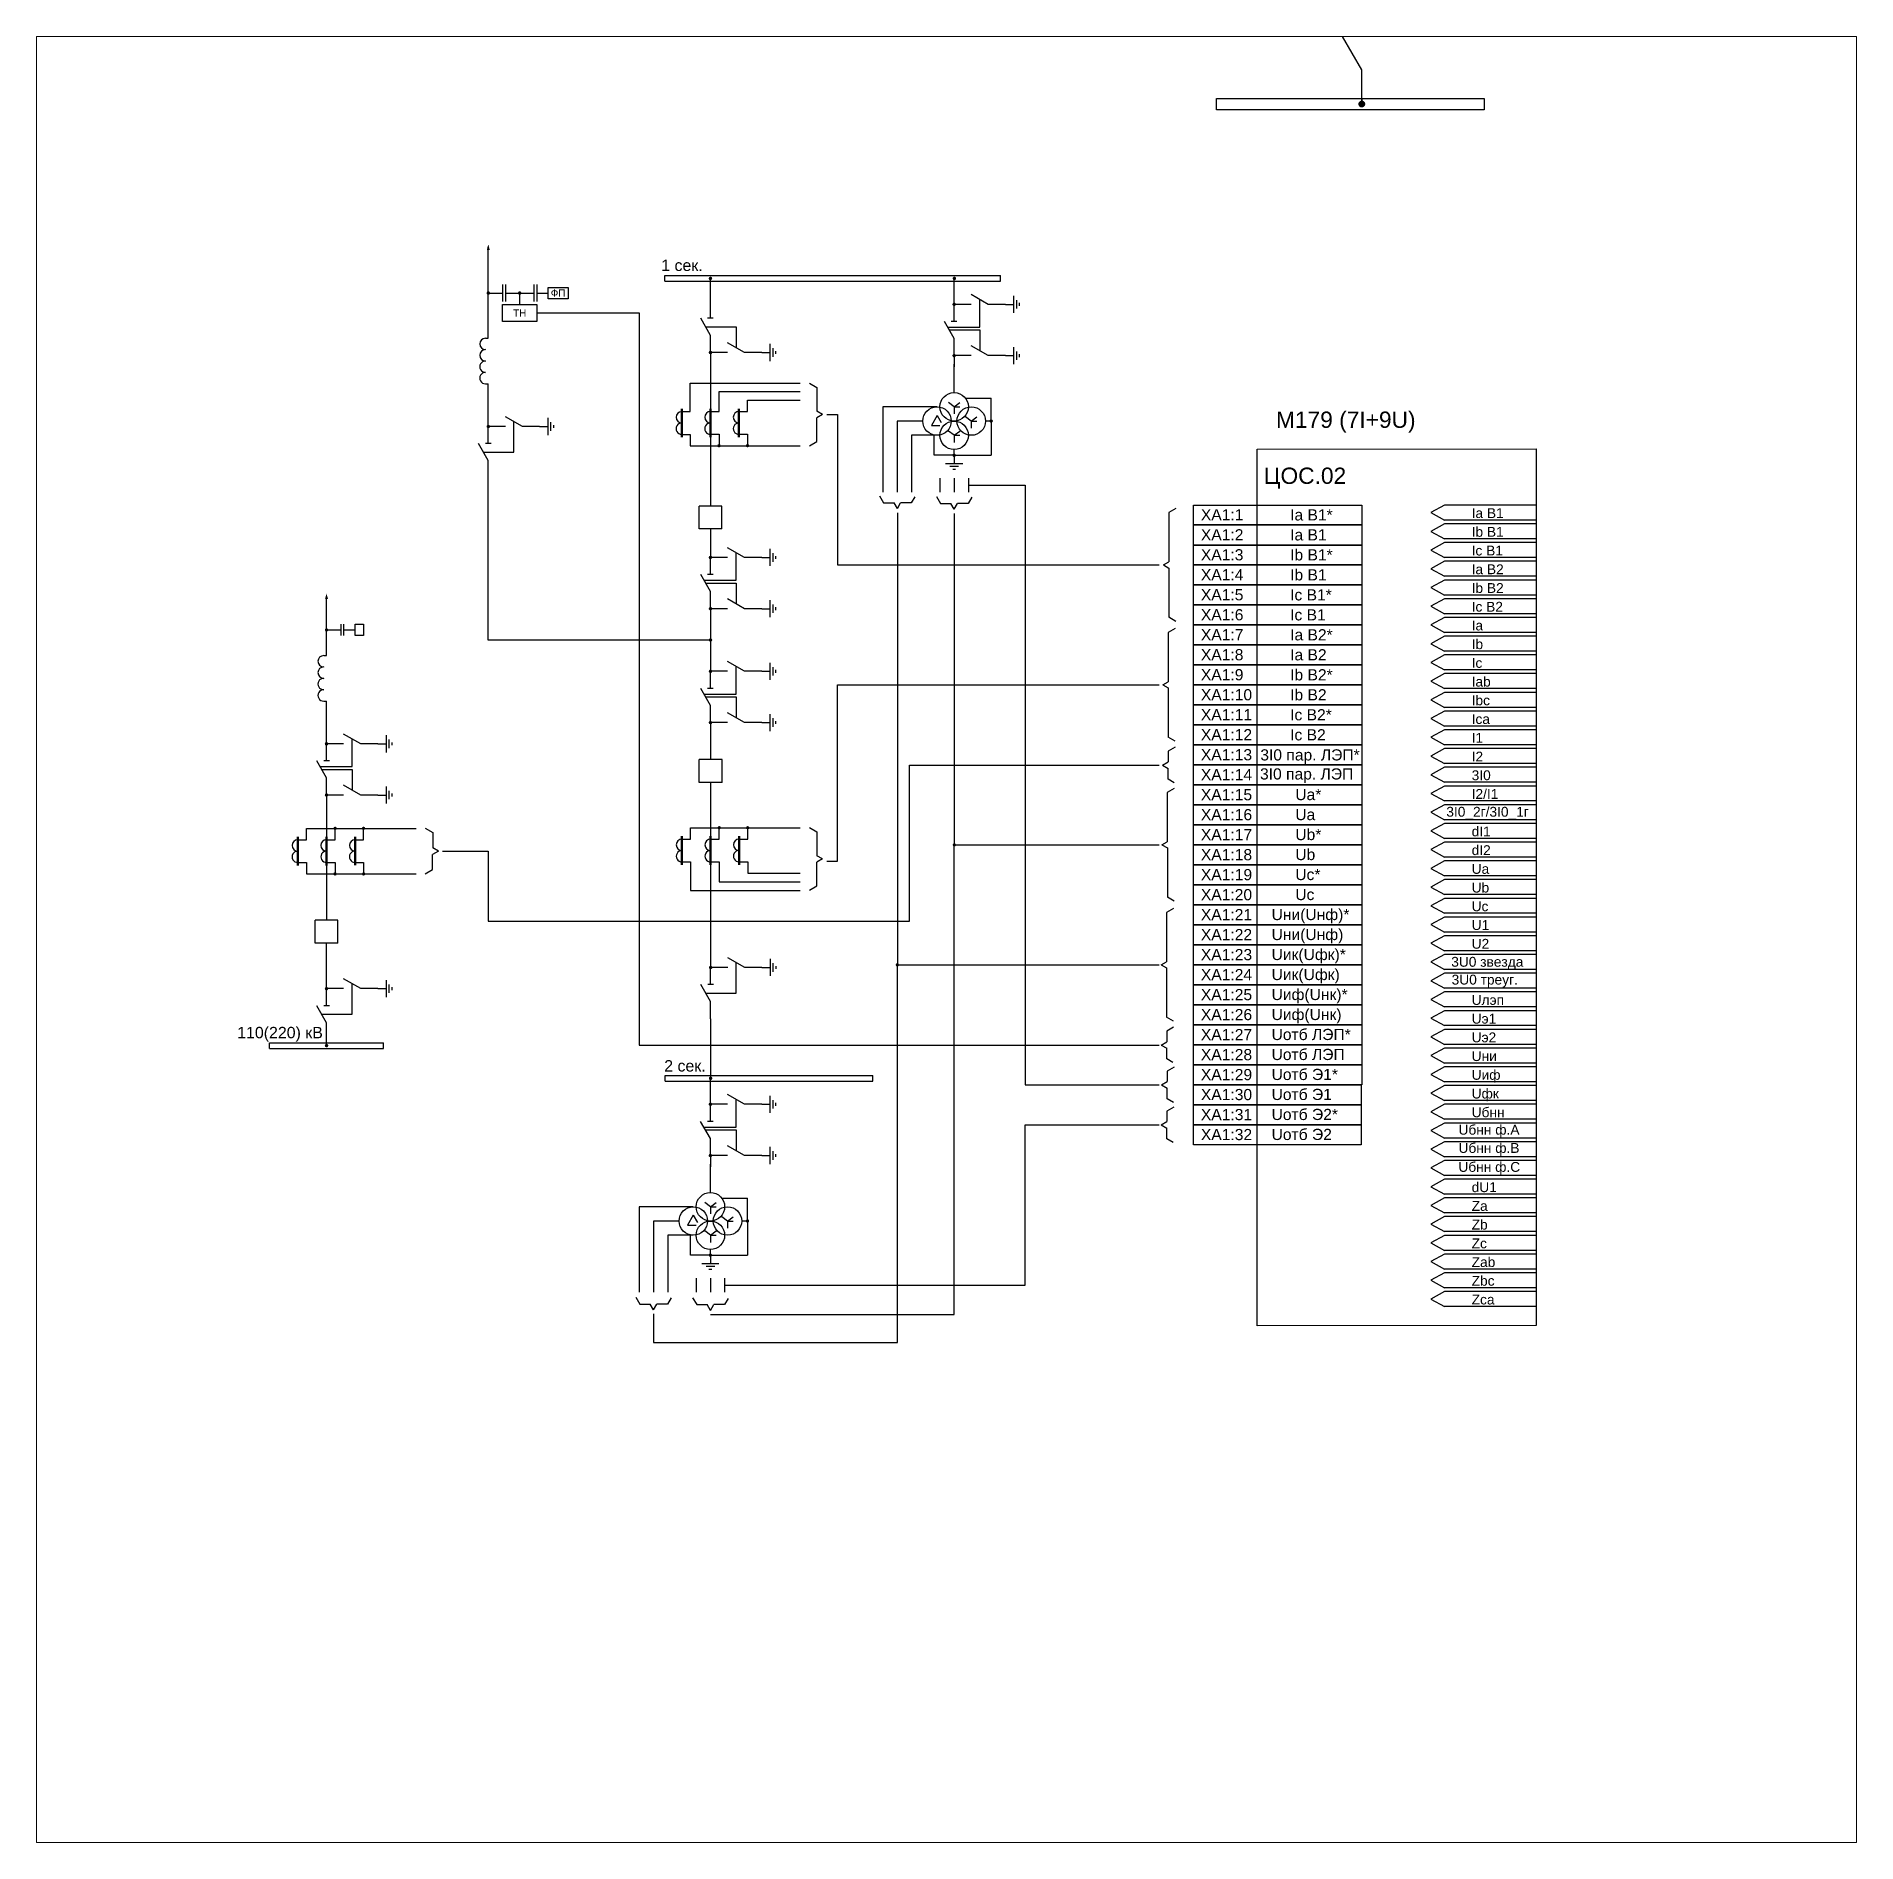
# Paper-space layout 'Лист2' of a CAD drawing. Header units: millimetres. Extents: x 33.1 to 105.1, y 64.6 to 136.1.
# The model-space entities are those that its viewports show. They can reach past a viewport. Long polylines and large blocks are cut down to what shows.
import ezdxf
from ezdxf.enums import TextEntityAlignment as Align

# ---------------------------------------------------------------- set-up
doc = ezdxf.new("R2010")
doc.units = ezdxf.units.MM
doc.linetypes.add('штриховая2', pattern=[9.525, 6.35, -3.175])
doc.layers.add('Основная', color=7, linetype='Continuous', lineweight=30)
doc.styles.get("Standard").update_dxf_attribs({"font": 'arial.ttf'})
doc.styles.add('Аннотативный', font='arial.ttf')
doc.styles.add('Вывод', font='tahoma.ttf', dxfattribs={"height": 2.5})
doc.styles.add('Компонент', font='ARIALN.TTF', dxfattribs={"height": 3.5})

psp = doc.layouts.new('Лист2')

msp = doc.modelspace()

# ---------------------------------------------------------------- texts
for s, height, p in [('M179 (7I+9U)', 5.7136, (2773.87, 2573.26)), ('ЦОС.02', 5.714, (2769.55, 2553.58)), ('XA1:1', 3.926, (2747.5, 2540.76)), ('Ia В1*', 3.926, (2778.84, 2540.73)), ('Ia В1', 3.45, (2842.57, 2541.58)), ('XA1:2', 3.926, (2747.5, 2533.73)), ('Ia В1', 3.926, (2778.84, 2533.71)), ('Ib В1', 3.45, (2842.57, 2535)), ('XA1:3', 3.926, (2747.5, 2526.71)), ('Ib В1*', 3.926, (2778.84, 2526.69)), ('Ic В1', 3.45, (2842.57, 2528.42)), ('Ia В2', 3.45, (2842.57, 2521.85)), ('XA1:4', 3.926, (2747.5, 2519.69)), ('Ib В1', 3.926, (2778.84, 2519.67)), ('Ib В2', 3.45, (2842.57, 2515.27)), ('XA1:5', 3.926, (2747.5, 2512.67)), ('Ic В1*', 3.926, (2778.84, 2512.64)), ('Ic В2', 3.45, (2842.57, 2508.69)), ('XA1:6', 3.926, (2747.5, 2505.64)), ('Ic В1', 3.926, (2778.84, 2505.62)), ('Ia', 3.45, (2842.57, 2502.11)), ('XA1:7', 3.926, (2747.5, 2498.62)), ('Ia В2*', 3.926, (2778.84, 2498.6)), ('Ib', 3.45, (2842.57, 2495.54)), ('XA1:8', 3.926, (2747.5, 2491.6)), ('Ia В2', 3.926, (2778.84, 2491.58)), ('Ic', 3.45, (2842.57, 2488.96)), ('XA1:9', 3.926, (2747.5, 2484.58)), ('Ib В2*', 3.926, (2778.84, 2484.55)), ('Iab', 3.45, (2842.57, 2482.38)), ('XA1:10', 3.926, (2747.5, 2477.55)), ('Ib В2', 3.926, (2778.84, 2477.53)), ('XA1:11', 3.926, (2747.5, 2470.53)), ('Ic В2*', 3.926, (2778.84, 2470.51)), ('Ibc', 3.45, (2842.57, 2475.81)), ('XA1:12', 3.926, (2747.5, 2463.51)), ('Ic В2', 3.926, (2778.84, 2463.48)), ('Ica', 3.45, (2842.57, 2469.23)), ('XA1:13', 3.926, (2747.5, 2456.48)), ('3I0 пар. ЛЭП*', 3.9259, (2768.37, 2456.42)), ('I1', 3.45, (2842.57, 2462.65)), ('I2', 3.45, (2842.57, 2456.07)), ('XA1:14', 3.926, (2747.5, 2449.46)), ('3I0 пар. ЛЭП', 3.9259, (2768.26, 2449.73)), ('3I0', 3.45, (2842.57, 2449.5)), ('XA1:15', 3.926, (2747.5, 2442.44)), ('Ua*', 3.926, (2780.65, 2442.49)), ('I2/I1', 3.45, (2842.57, 2442.92)), ('XA1:16', 3.926, (2747.5, 2435.42)), ('Ua', 3.926, (2780.65, 2435.46)), ('3I0_2г/3I0_1г', 3.4502, (2833.67, 2436.67)), ('XA1:17', 3.926, (2747.5, 2428.39)), ('Ub*', 3.926, (2780.65, 2428.44)), ('dI1', 3.45, (2842.57, 2429.77)), ('XA1:18', 3.926, (2747.5, 2421.37)), ('Ub', 3.926, (2780.65, 2421.42)), ('dI2', 3.45, (2842.57, 2423.19)), ('XA1:19', 3.926, (2747.5, 2414.35)), ('Uc*', 3.926, (2780.65, 2414.4)), ('Ua', 3.45, (2842.57, 2416.61)), ('XA1:20', 3.926, (2747.5, 2407.32)), ('Uc', 3.926, (2780.65, 2407.37)), ('Ub', 3.45, (2842.57, 2410.03)), ('XA1:21', 3.926, (2747.5, 2400.3)), ('Uни(Uнф)*', 3.926, (2772.32, 2400.35)), ('Uc', 3.45, (2842.57, 2403.46)), ('XA1:22', 3.926, (2747.5, 2393.28)), ('Uни(Uнф)', 3.926, (2772.32, 2393.33)), ('U1', 3.45, (2842.57, 2396.88)), ('XA1:23', 3.926, (2747.5, 2386.26)), ('Uик(Uфк)*', 3.926, (2772.32, 2386.31)), ('U2', 3.45, (2842.57, 2390.3)), ('3U0 звезда', 3.45, (2835.4, 2383.97)), ('XA1:24', 3.926, (2747.5, 2379.23)), ('Uик(Uфк)', 3.926, (2772.32, 2379.28)), ('3U0 треуг.', 3.45, (2835.54, 2377.71)), ('XA1:25', 3.926, (2747.5, 2372.21)), ('Uиф(Uнк)*', 3.926, (2772.32, 2372.26)), ('Uлэп', 3.45, (2842.57, 2370.57)), ('XA1:26', 3.926, (2747.5, 2365.19)), ('Uиф(Uнк)', 3.926, (2772.32, 2365.24)), ('Uэ1', 3.45, (2842.57, 2363.99)), ('XA1:27', 3.926, (2747.5, 2358.17)), ('Uотб ЛЭП*', 3.926, (2772.32, 2358.21)), ('Uэ2', 3.45, (2842.57, 2357.42)), ('XA1:28', 3.926, (2747.5, 2351.14)), ('Uотб ЛЭП', 3.926, (2772.32, 2351.19)), ('Uни', 3.45, (2842.57, 2350.84)), ('XA1:29', 3.926, (2747.5, 2344.12)), ('Uотб Э1*', 3.926, (2772.32, 2344.17)), ('Uиф', 3.45, (2842.57, 2344.26)), ('XA1:30', 3.926, (2747.5, 2337.1)), ('Uотб Э1', 3.926, (2772.32, 2337.15)), ('Uфк', 3.45, (2842.57, 2337.69)), ('XA1:31', 3.926, (2747.5, 2330.07)), ('Uотб Э2*', 3.926, (2772.32, 2330.12)), ('Uбнн', 3.45, (2842.57, 2331.11)), ('XA1:32', 3.926, (2747.5, 2323.05)), ('Uотб Э2', 3.926, (2772.32, 2323.1)), ('Uбнн ф.А', 3.45, (2837.95, 2324.99)), ('Uбнн ф.B', 3.45, (2837.95, 2318.58)), ('Uбнн ф.C', 3.45, (2837.92, 2311.92)), ('dU1', 3.45, (2842.57, 2304.8)), ('Za', 3.45, (2842.57, 2298.22)), ('Zb', 3.45, (2842.57, 2291.65)), ('Zc', 3.45, (2842.57, 2285.07)), ('Zab', 3.45, (2842.57, 2278.49)), ('Zbc', 3.45, (2842.57, 2271.92)), ('Zca', 3.45, (2842.57, 2265.34))]:
    msp.add_text(s, height=height).set_placement(p)
at = {"layer": 'Основная', "char_height": 2.5, "attachment_point": 5}
for s, insert, width in [('ФП', (2521.83, 2620.61), 7), ('ТН', (2508.33, 2613.61), 12)]:
    msp.add_mtext(s, dxfattribs=dict(at, insert=insert, width=width))

# ---------------------------------------------------------------- blocks, each defined once
blk = doc.blocks.new('*U29')
at = {"layer": 'Основная', "color": 0}
for p, q in [((0, 0), (117.77, 0)), ((0, -2), (0, 0)), ((117.77, -2), (117.77, 0)), ((0, -2), (117.77, -2))]:
    blk.add_line(p, q, dxfattribs=at)
at = {"layer": 'Основная', "style": 'Компонент'}
blk.add_attdef('ОШ', text='', height=3.5, dxfattribs=at).set_placement((6, 5.61), align=Align.MIDDLE_CENTER)
blk = doc.blocks.new('*U19')
at = {"layer": 'Основная'}
for p, q in [((0, 0), (-8, 0)), ((-8, -8), (-8, 0)), ((0, -8), (0, 0)), ((0, -8), (-8, -8))]:
    blk.add_line(p, q, dxfattribs=at)
at = {"layer": 'Основная', "style": 'Компонент'}
blk.add_attdef('ОУ', text='', height=3.5, dxfattribs=at).set_placement((-15, -3), align=Align.MIDDLE_CENTER)
blk = doc.blocks.new('*U41')
at = {"layer": 'Основная', "color": 0}
blk.add_line((0, 0), (6, 3.43), dxfattribs=at)
blk = doc.blocks.new('*U16')
at = {"layer": 'Основная', "color": 0}
for p, q in [((-3, 0), (-9, 0)), ((9, 0), (3, 0))]:
    blk.add_line(p, q, dxfattribs=at)
at = {"layer": 'Основная', "ltscale": 0.25, "xscale": -1}
blk.add_blockref('*U41', (3, 0), dxfattribs=at)
at = {"layer": 'Основная'}
for tag, height, style, p in [('ОУ', 3.5, 'Компонент', (-25, 0)), ('В1', 2.5, 'Вывод', (-7, -2)), ('В2', 2.5, 'Вывод', (7, -2))]:
    blk.add_attdef(tag, text='', height=height, dxfattribs=dict(at, style=style)).set_placement(p, align=Align.MIDDLE_CENTER)
blk = doc.blocks.new('*U17')
at = {"layer": 'Основная'}
for p, q in [((-3, 0), (0, 0)), ((0, -3), (0, 3)), ((1, -1.5), (1, 1.5)), ((2, -0.5), (2, 0.5))]:
    blk.add_line(p, q, dxfattribs=at)
blk = doc.blocks.new('*U6')
at = {"layer": 'Основная', "color": 0}
blk.add_line((0, -1), (0, 1), dxfattribs=at)
blk = doc.blocks.new('*U15')
at = {"layer": 'Основная', "color": 0}
for p, q in [((0, 3), (0, 9)), ((0, -9), (0, -3))]:
    blk.add_line(p, q, dxfattribs=at)
at = {"ltscale": 0.25, "rotation": 89.99999999999999}
blk.add_blockref('*U6', (0, 3), dxfattribs=at)
at = {"layer": 'Основная', "ltscale": 0.25, "rotation": 89.99999999999999}
blk.add_blockref('*U41', (0, -3), dxfattribs=at)
at = {"layer": 'Основная'}
for tag, height, style, p in [('В1', 2.5, 'Вывод', (2, 7)), ('ОУ', 3.5, 'Компонент', (-12, 0)), ('В2', 2.5, 'Вывод', (2, -7))]:
    blk.add_attdef(tag, text='', height=height, dxfattribs=dict(at, style=style)).set_placement(p, align=Align.MIDDLE_CENTER)
blk = doc.blocks.new('*U23')
at = {"ltscale": 0.25, "const_width": 0.6}
blk.add_lwpolyline([(0, -0.3, 1), (0, 0.3, 1)], format="xyb", close=True, dxfattribs=at)
at = {"layer": 'Основная', "color": 0}
for p, q in [((0, 7), (0, 9)), ((0, 2), (0, 7)), ((0, 0), (0, 2))]:
    blk.add_line(p, q, dxfattribs=at)
blk = doc.blocks.new('*U22')
at = {"ltscale": 0.25}
for p, q in [((0, 8), (1, 8)), ((0, -8), (1, -8))]:
    blk.add_line(p, q, dxfattribs=at)
for centre, major_axis, start_param, end_param in [((0, 6), (0, -2), 3.141593, 6.283185), ((0, -2), (-2, 0), 4.712389, 7.853982), ((0, 2), (0, -2), 3.141593, 6.283185), ((0, -6), (-2, 0), 4.712389, 7.853982)]:
    blk.add_ellipse(centre, major_axis=major_axis, ratio=1, start_param=start_param, end_param=end_param, dxfattribs=at)
at = {"layer": 'Основная'}
for tag, height, style, p in [('В1', 2.5, 'Вывод', (5, 6)), ('ОУ', 3.5, 'Компонент', (-6, 0)), ('В2', 2.5, 'Вывод', (5, -6))]:
    blk.add_attdef(tag, text='', height=height, dxfattribs=dict(at, style=style)).set_placement(p, align=Align.MIDDLE_CENTER)
blk = doc.blocks.new('*U28')
at = {"layer": 'Основная', "color": 0}
for p, q in [((0, 0), (73, 0)), ((0, -2), (0, 0)), ((73, -2), (73, 0)), ((0, -2), (73, -2))]:
    blk.add_line(p, q, dxfattribs=at)
at = {"layer": 'Основная', "style": 'Компонент'}
blk.add_attdef('ОШ', text='', height=3.5, dxfattribs=at).set_placement((6.98, 5.39), align=Align.MIDDLE_CENTER)
blk = doc.blocks.new('*U24')
at = {"ltscale": 0.25}
for p, q in [((0, 4), (3, 4)), ((0, -4), (3, -4))]:
    blk.add_line(p, q, dxfattribs=at)
for centre, major_axis, start_param, end_param in [((0, -2), (-2, 0), 4.712389, 7.853982), ((0, 2), (0, -2), 3.141593, 6.283185)]:
    blk.add_ellipse(centre, major_axis=major_axis, ratio=1, start_param=start_param, end_param=end_param, dxfattribs=at)
at = {"layer": 'Основная', "color": 0, "lineweight": 50}
blk.add_line((0, -5), (0, 5), dxfattribs=at)
at = {"layer": 'Основная'}
for tag, height, style, p in [('В1', 2.5, 'Вывод', (5, 6)), ('ОУ', 3.5, 'Компонент', (-6, 0)), ('В2', 2.5, 'Вывод', (5, -6))]:
    blk.add_attdef(tag, text='', height=height, dxfattribs=dict(at, style=style)).set_placement(p, align=Align.MIDDLE_CENTER)
blk = doc.blocks.new('*U35')
at = {"ltscale": 0.25, "const_width": 0.6}
blk.add_lwpolyline([(0, -0.3, 1), (0, 0.3, 1)], format="xyb", close=True, dxfattribs=at)
at = {"layer": 'Основная', "color": 0}
for p, q in [((0, 7), (0, 9)), ((0, 2), (0, 7)), ((0, 0), (0, 2))]:
    blk.add_line(p, q, dxfattribs=at)
blk = doc.blocks.new('*U34')
at = {"ltscale": 0.25, "const_width": 0.6}
blk.add_lwpolyline([(0, 0.3, 1), (0, -0.3, 1)], format="xyb", close=True, dxfattribs=at)
at = {"layer": 'Основная', "color": 0}
for p, q in [((0, 0), (0, -2)), ((0, -2), (0, -2)), ((0, -2), (0, -4))]:
    blk.add_line(p, q, dxfattribs=at)
blk = doc.blocks.new('*U32')
at = {"ltscale": 0.35}
for p, q in [((0, 2), (-2, -1.5)), ((0, 2), (1.5, -0.5)), ((-2, -1.5), (1, -1.5))]:
    blk.add_line(p, q, dxfattribs=at)
blk.add_circle((0, 0), 5, dxfattribs=at)
at = {"ltscale": 0.35, "style": 'Компонент'}
blk.add_attdef('ОУ', text='', height=3.5, dxfattribs=at).set_placement((-3, 10), align=Align.MIDDLE_CENTER)
blk = doc.blocks.new('*U31')
at = {"ltscale": 0.35}
for q in [(-2, 1.5), (2, 1.5), (2, 0), (0, -2.5)]:
    blk.add_line((0, 0), q, dxfattribs=at)
blk.add_circle((0, 0), 5, dxfattribs=at)
at = {"ltscale": 0.35, "style": 'Компонент'}
blk.add_attdef('ОУ', text='', height=3.5, dxfattribs=at).set_placement((0, 8), align=Align.MIDDLE_CENTER)
blk = doc.blocks.new('*U33')
at = {"ltscale": 0.35}
for q in [(-2, 1.5), (2, 1.5), (2, 0), (0, -2.5)]:
    blk.add_line((0, 0), q, dxfattribs=at)
blk.add_circle((0, 0), 5, dxfattribs=at)
at = {"ltscale": 0.35, "style": 'Компонент'}
blk.add_attdef('ОУ', text='', height=3.5, dxfattribs=at).set_placement((-9, 8), align=Align.MIDDLE_CENTER)
blk = doc.blocks.new('*U38')
at = {"ltscale": 0.25, "const_width": 0.6}
blk.add_lwpolyline([(0.3, 0, 1), (-0.3, 0, 1)], format="xyb", close=True, dxfattribs=at)
at = {"layer": 'Основная', "color": 0}
for p, q in [((-5, 0), (-7, 0)), ((-2, 0), (-5, 0)), ((0, 0), (-2, 0))]:
    blk.add_line(p, q, dxfattribs=at)
blk = doc.blocks.new('*U36')
at = {"layer": 'Основная'}
for p, q in [((3, 0), (-3, 0)), ((0, 3), (0, 0)), ((1.5, -1), (-1.5, -1)), ((0.5, -2), (-0.5, -2))]:
    blk.add_line(p, q, dxfattribs=at)
blk = doc.blocks.new('*U37')
at = {"ltscale": 0.25, "const_width": 0.6}
blk.add_lwpolyline([(0, -0.3, 1), (0, 0.3, 1)], format="xyb", close=True, dxfattribs=at)
at = {"layer": 'Основная', "color": 0}
for p, q in [((0, 6), (0, 8)), ((0, 2), (0, 6)), ((0, 0), (0, 2))]:
    blk.add_line(p, q, dxfattribs=at)
blk = doc.blocks.new('*U45')
at = {"layer": 'Основная', "color": 0}
for p, q in [((0, 0), (40, 0)), ((0, -2), (0, 0)), ((40, -2), (40, 0)), ((0, -2), (40, -2))]:
    blk.add_line(p, q, dxfattribs=at)
at = {"layer": 'Основная', "style": 'Компонент'}
blk.add_attdef('ОШ', text='', height=3.5, dxfattribs=at).set_placement((3.67, 5.57), align=Align.MIDDLE_CENTER)
blk = doc.blocks.new('*U44')
at = {"ltscale": 0.25, "const_width": 0.6}
blk.add_lwpolyline([(0, -0.3, 1), (0, 0.3, 1)], format="xyb", close=True, dxfattribs=at)
at = {"layer": 'Основная', "color": 0}
for p, q in [((0, 4), (0, 6)), ((0, 2), (0, 4)), ((0, 0), (0, 2))]:
    blk.add_line(p, q, dxfattribs=at)
blk = doc.blocks.new('*U42')
at = {"ltscale": 0.25, "const_width": 0.6}
blk.add_lwpolyline([(0, -0.3, 1), (0, 0.3, 1)], format="xyb", close=True, dxfattribs=at)
at = {"layer": 'Основная', "color": 0}
for p, q in [((0, 14), (0, 16)), ((0, 2), (0, 14)), ((0, 0), (0, 2))]:
    blk.add_line(p, q, dxfattribs=at)
blk = doc.blocks.new('*U43')
at = {"ltscale": 0.25, "const_width": 0.6}
blk.add_lwpolyline([(0, 0.3, 1), (0, -0.3, 1)], format="xyb", close=True, dxfattribs=at)
at = {"layer": 'Основная', "color": 0}
for p, q in [((0, 0), (0, -2)), ((0, -2), (0, -42)), ((0, -42), (0, -44))]:
    blk.add_line(p, q, dxfattribs=at)

# ---------------------------------------------------------------- hatches: boundary and pattern name
h = msp.add_hatch(color=256)
h.dxf.hatch_style = 1
h.paths.add_polyline_path([(2497.32, 2637.7), (2496.8, 2635.77), (2497.32, 2635.77)])
h.paths.add_polyline_path([(2497.32, 2637.7), (2497.32, 2635.77), (2497.83, 2635.77)])
h = msp.add_hatch(color=256)
h.dxf.hatch_style = 1
h.paths.add_polyline_path([(2578.92, 2566.98, 1), (2577.72, 2566.98, 1)])
h = msp.add_hatch(color=256)
h.dxf.hatch_style = 1
h.paths.add_polyline_path([(2588.92, 2566.98, 1), (2587.72, 2566.98, 1)])
h = msp.add_hatch(color=256)
h.dxf.hatch_style = 1
h.paths.add_polyline_path([(2440.52, 2515.07), (2440.01, 2513.13), (2440.52, 2513.13)])
h.paths.add_polyline_path([(2440.52, 2515.07), (2440.52, 2513.13), (2441.04, 2513.14)])
h = msp.add_hatch(color=256)
h.dxf.hatch_style = 1
h.paths.add_polyline_path([(2441.12, 2502.27, 1), (2439.92, 2502.27, 1)])
h = msp.add_hatch(color=256)
h.dxf.hatch_style = 1
h.paths.add_polyline_path([(2444.12, 2432.57, 1), (2442.92, 2432.57, 1)])
h = msp.add_hatch(color=256)
h.dxf.hatch_style = 1
h.paths.add_polyline_path([(2454.13, 2432.57, 1), (2452.93, 2432.57, 1)])
h = msp.add_hatch(color=256)
h.dxf.hatch_style = 1
h.paths.add_polyline_path([(2578.98, 2432.79, 1), (2577.78, 2432.79, 1)])
h = msp.add_hatch(color=256)
h.dxf.hatch_style = 1
h.paths.add_polyline_path([(2588.99, 2432.79, 1), (2587.79, 2432.79, 1)])
h = msp.add_hatch(color=256)
h.dxf.hatch_style = 1
h.paths.add_polyline_path([(2661.53, 2426.77, 1), (2660.33, 2426.77, 1)])
h = msp.add_hatch(color=256)
h.dxf.hatch_style = 1
h.paths.add_polyline_path([(2444.12, 2416.57, 1), (2442.92, 2416.57, 1)])
h = msp.add_hatch(color=256)
h.dxf.hatch_style = 1
h.paths.add_polyline_path([(2454.13, 2416.57, 1), (2452.93, 2416.57, 1)])
h = msp.add_hatch(color=256)
h.dxf.hatch_style = 1
h.paths.add_polyline_path([(2641.53, 2384.64, 1), (2640.33, 2384.64, 1)])

# ---------------------------------------------------------------- linework, layer by layer
for p, q in [((2514.33, 2613.61), (2550.33, 2613.61)), ((2550.33, 2613.61), (2550.33, 2356.47)), ((2568.24, 2578.96), (2568.24, 2588.96)), ((2568.24, 2588.96), (2606.87, 2588.96)), ((2578.32, 2578.98), (2578.32, 2585.98)), ((2578.32, 2585.98), (2606.87, 2585.98)), ((2588.32, 2578.98), (2588.32, 2582.98)), ((2588.32, 2582.98), (2606.87, 2582.98)), ((2612.65, 2587.47), (2612.65, 2579.11)), ((2614.65, 2577.98), (2612.64, 2576.82)), ((2612.64, 2568.5), (2612.64, 2576.82)), ((2614.65, 2577.98), (2612.65, 2579.11)), ((2616.15, 2577.98), (2619.97, 2577.98)), ((2619.97, 2577.98), (2619.97, 2525.09)), ((2654.87, 2580.63), (2635.87, 2580.63)), ((2635.87, 2580.63), (2635.87, 2550.63)), ((2649.87, 2575.63), (2640.87, 2575.63)), ((2640.87, 2575.63), (2640.87, 2550.63)), ((2568.24, 2570.96), (2568.24, 2566.98)), ((2578.32, 2570.98), (2578.32, 2566.98)), ((2588.32, 2570.98), (2588.32, 2566.98)), ((2654.87, 2570.63), (2645.87, 2570.63)), ((2645.87, 2570.63), (2645.87, 2550.63)), ((2568.24, 2566.98), (2606.87, 2566.98)), ((2610.05, 2566.98), (2612.64, 2568.5)), ((2655.87, 2555.6), (2655.87, 2550.63)), ((2660.87, 2555.6), (2660.87, 2550.63)), ((2665.86, 2555.6), (2665.86, 2550.63)), ((2665.86, 2553.11), (2685.86, 2553.11)), ((2685.86, 2553.11), (2685.86, 2342.43)), ((2634.63, 2549.33), (2636.05, 2546.9)), ((2636.05, 2546.9), (2639.76, 2546.9)), ((2640.93, 2544.9), (2639.76, 2546.9)), ((2640.93, 2544.9), (2642.08, 2546.9)), ((2645.84, 2546.9), (2642.08, 2546.9)), ((2647.11, 2549.08), (2645.84, 2546.9)), ((2654.63, 2549.12), (2656.05, 2546.68)), ((2656.05, 2546.68), (2659.76, 2546.68)), ((2660.93, 2544.68), (2659.76, 2546.68)), ((2660.93, 2544.68), (2662.08, 2546.68)), ((2665.84, 2546.68), (2662.08, 2546.68)), ((2667.11, 2548.86), (2665.84, 2546.68)), ((2738.69, 2544.87), (2736.24, 2543.47)), ((2736.24, 2543.47), (2736.25, 2526.19)), ((2833.05, 2546.11), (2828.27, 2543.48)), ((2828.27, 2543.48), (2833.05, 2540.85)), ((2865.23, 2546.11), (2833.05, 2546.11)), ((2865.23, 2546.11), (2865.23, 2540.85)), ((2640.93, 2543.4), (2640.93, 2384.64)), ((2660.93, 2543.18), (2660.93, 2426.77)), ((2833.05, 2539.53), (2828.27, 2536.9)), ((2865.23, 2540.85), (2833.05, 2540.85)), ((2865.23, 2539.53), (2833.05, 2539.53)), ((2865.23, 2539.53), (2865.23, 2534.27)), ((2828.27, 2536.9), (2833.05, 2534.27)), ((2833.05, 2532.96), (2828.27, 2530.33)), ((2865.23, 2534.27), (2833.05, 2534.27)), ((2865.23, 2532.96), (2833.05, 2532.96)), ((2865.23, 2532.96), (2865.23, 2527.69)), ((2619.97, 2525.09), (2732.87, 2525.09)), ((2734.37, 2525.09), (2736.25, 2526.19)), ((2734.37, 2525.09), (2736.25, 2524.02)), ((2828.27, 2530.33), (2833.05, 2527.69)), ((2833.05, 2526.38), (2828.27, 2523.75)), ((2865.23, 2527.69), (2833.05, 2527.69)), ((2865.23, 2526.38), (2833.05, 2526.38)), ((2865.23, 2526.38), (2865.23, 2521.12)), ((2736.25, 2524.02), (2736.26, 2506.71)), ((2828.27, 2523.75), (2833.05, 2521.12)), ((2833.05, 2519.8), (2828.27, 2517.17)), ((2865.23, 2521.12), (2833.05, 2521.12)), ((2865.23, 2519.8), (2833.05, 2519.8)), ((2865.23, 2519.8), (2865.23, 2514.54)), ((2828.27, 2517.17), (2833.05, 2514.54)), ((2833.05, 2513.23), (2828.27, 2510.59)), ((2865.23, 2514.54), (2833.05, 2514.54)), ((2865.23, 2513.23), (2833.05, 2513.23)), ((2865.23, 2513.23), (2865.23, 2507.96)), ((2738.69, 2505.29), (2736.26, 2506.71)), ((2828.27, 2510.59), (2833.05, 2507.96)), ((2833.05, 2506.65), (2828.27, 2504.02)), ((2865.23, 2507.96), (2833.05, 2507.96)), ((2865.23, 2506.65), (2833.05, 2506.65)), ((2865.23, 2506.65), (2865.23, 2501.39)), ((2738.42, 2502.73), (2735.98, 2501.34)), ((2735.98, 2501.34), (2735.98, 2484.06)), ((2828.27, 2504.02), (2833.05, 2501.39)), ((2833.05, 2500.07), (2828.27, 2497.44)), ((2865.23, 2501.39), (2833.05, 2501.39)), ((2865.23, 2500.07), (2833.05, 2500.07)), ((2865.23, 2500.07), (2865.23, 2494.81)), ((2828.27, 2497.44), (2833.05, 2494.81)), ((2833.05, 2493.49), (2828.27, 2490.86)), ((2865.23, 2494.81), (2833.05, 2494.81)), ((2865.23, 2493.49), (2833.05, 2493.49)), ((2865.23, 2493.49), (2865.23, 2488.23)), ((2828.27, 2490.86), (2833.05, 2488.23)), ((2833.05, 2486.92), (2828.27, 2484.29)), ((2865.23, 2488.23), (2833.05, 2488.23)), ((2865.23, 2486.92), (2833.05, 2486.92)), ((2865.23, 2486.92), (2865.23, 2481.66)), ((2619.97, 2420.99), (2619.97, 2482.96)), ((2619.97, 2482.96), (2732.87, 2482.96)), ((2734.1, 2482.96), (2735.98, 2484.06)), ((2734.1, 2482.96), (2735.98, 2481.89)), ((2735.98, 2481.89), (2735.99, 2464.57)), ((2828.27, 2484.29), (2833.05, 2481.66)), ((2833.05, 2480.34), (2828.27, 2477.71)), ((2865.23, 2481.66), (2833.05, 2481.66)), ((2865.23, 2480.34), (2833.05, 2480.34)), ((2865.23, 2480.34), (2865.23, 2475.08)), ((2828.27, 2477.71), (2833.05, 2475.08)), ((2833.05, 2473.76), (2828.27, 2471.13)), ((2865.23, 2475.08), (2833.05, 2475.08)), ((2865.23, 2473.76), (2833.05, 2473.76)), ((2865.23, 2473.76), (2865.23, 2468.5)), ((2828.27, 2471.13), (2833.05, 2468.5)), ((2833.05, 2467.19), (2828.27, 2464.55)), ((2865.23, 2468.5), (2833.05, 2468.5)), ((2865.23, 2467.19), (2833.05, 2467.19)), ((2865.23, 2467.19), (2865.23, 2461.92)), ((2738.42, 2463.15), (2735.99, 2464.57)), ((2738.42, 2461.09), (2735.99, 2459.67)), ((2828.27, 2464.55), (2833.05, 2461.92)), ((2833.05, 2460.61), (2828.27, 2457.98)), ((2865.23, 2461.92), (2833.05, 2461.92)), ((2865.23, 2460.61), (2833.05, 2460.61)), ((2865.23, 2460.61), (2865.23, 2455.35)), ((2645.23, 2399.93), (2645.23, 2454.79)), ((2645.23, 2454.79), (2732.87, 2454.79)), ((2733.99, 2454.79), (2735.99, 2455.96)), ((2733.99, 2454.79), (2735.99, 2453.64)), ((2735.99, 2459.67), (2735.99, 2455.96)), ((2828.27, 2457.98), (2833.05, 2455.35)), ((2833.05, 2454.03), (2828.27, 2451.4)), ((2865.23, 2455.35), (2833.05, 2455.35)), ((2865.23, 2454.03), (2833.05, 2454.03)), ((2865.23, 2454.03), (2865.23, 2448.77)), ((2735.99, 2449.88), (2735.99, 2453.64)), ((2738.17, 2448.61), (2735.99, 2449.88)), ((2828.27, 2451.4), (2833.05, 2448.77)), ((2865.23, 2448.77), (2833.05, 2448.77)), ((2738.17, 2446.55), (2735.72, 2445.16)), ((2735.72, 2445.16), (2735.72, 2427.87)), ((2833.05, 2447.45), (2828.27, 2444.82)), ((2828.27, 2444.82), (2833.05, 2442.19)), ((2865.23, 2447.45), (2833.05, 2447.45)), ((2865.23, 2442.19), (2833.05, 2442.19)), ((2865.23, 2447.45), (2865.23, 2442.19)), ((2833.05, 2440.88), (2828.27, 2438.25)), ((2828.27, 2438.25), (2833.05, 2435.62)), ((2865.23, 2440.88), (2833.05, 2440.88)), ((2865.23, 2435.62), (2833.05, 2435.62)), ((2865.23, 2440.88), (2865.23, 2435.62)), ((2433.44, 2428.57), (2433.44, 2432.57)), ((2433.44, 2432.57), (2472.01, 2432.57)), ((2443.52, 2428.58), (2443.52, 2432.57)), ((2453.53, 2428.59), (2453.53, 2432.57)), ((2477.79, 2431.11), (2477.79, 2425.73)), ((2568.31, 2428.79), (2568.31, 2432.79)), ((2568.31, 2432.79), (2606.87, 2432.79)), ((2578.38, 2428.8), (2578.38, 2432.79)), ((2588.39, 2428.81), (2588.39, 2432.79)), ((2612.65, 2431.33), (2612.65, 2422.98)), ((2833.05, 2434.3), (2828.27, 2431.67)), ((2828.27, 2431.67), (2833.05, 2429.04)), ((2865.23, 2434.3), (2833.05, 2434.3)), ((2865.23, 2429.04), (2833.05, 2429.04)), ((2865.23, 2434.3), (2865.23, 2429.04)), ((2479.79, 2424.6), (2477.78, 2423.44)), ((2477.78, 2418.14), (2477.78, 2423.44)), ((2479.79, 2424.6), (2477.79, 2425.73)), ((2481.29, 2424.6), (2497.32, 2424.6)), ((2497.32, 2424.6), (2497.32, 2399.93)), ((2614.65, 2421.85), (2612.65, 2422.98)), ((2660.93, 2426.77), (2732.87, 2426.77)), ((2660.93, 2261.77), (2660.93, 2426.77)), ((2733.85, 2426.77), (2735.72, 2427.87)), ((2733.85, 2426.77), (2735.73, 2425.71)), ((2735.73, 2425.71), (2735.73, 2408.39)), ((2833.05, 2427.72), (2828.27, 2425.09)), ((2828.27, 2425.09), (2833.05, 2422.46)), ((2865.23, 2427.72), (2833.05, 2427.72)), ((2865.23, 2422.46), (2833.05, 2422.46)), ((2865.23, 2427.72), (2865.23, 2422.46)), ((2433.44, 2420.57), (2433.44, 2416.57)), ((2433.44, 2416.57), (2472.01, 2416.57)), ((2443.52, 2420.58), (2443.52, 2416.57)), ((2453.53, 2420.59), (2453.53, 2416.57)), ((2475.19, 2416.63), (2477.78, 2418.14)), ((2568.31, 2420.79), (2568.31, 2410.79)), ((2578.38, 2420.8), (2578.38, 2413.8)), ((2588.39, 2420.81), (2588.39, 2416.79)), ((2588.39, 2416.79), (2606.87, 2416.79)), ((2614.65, 2421.85), (2612.64, 2420.68)), ((2612.64, 2412.36), (2612.64, 2420.68)), ((2616.15, 2420.99), (2619.97, 2420.99)), ((2833.05, 2421.15), (2828.27, 2418.52)), ((2828.27, 2418.52), (2833.05, 2415.88)), ((2865.23, 2421.15), (2833.05, 2421.15)), ((2865.23, 2415.88), (2833.05, 2415.88)), ((2865.23, 2421.15), (2865.23, 2415.88)), ((2568.31, 2410.79), (2606.87, 2410.79)), ((2578.38, 2413.8), (2606.87, 2413.8)), ((2610.05, 2410.85), (2612.64, 2412.36)), ((2833.05, 2414.57), (2828.27, 2411.94)), ((2828.27, 2411.94), (2833.05, 2409.31)), ((2865.23, 2414.57), (2833.05, 2414.57)), ((2865.23, 2409.31), (2833.05, 2409.31)), ((2865.23, 2414.57), (2865.23, 2409.31)), ((2737.89, 2404.42), (2735.44, 2403.02)), ((2735.44, 2403.02), (2735.45, 2385.74)), ((2738.17, 2406.97), (2735.73, 2408.39)), ((2833.05, 2407.99), (2828.27, 2405.36)), ((2828.27, 2405.36), (2833.05, 2402.73)), ((2865.23, 2407.99), (2833.05, 2407.99)), ((2865.23, 2407.99), (2865.23, 2402.73)), ((2497.32, 2399.93), (2645.23, 2399.93)), ((2833.05, 2401.41), (2828.27, 2398.78)), ((2828.27, 2398.78), (2833.05, 2396.15)), ((2865.23, 2402.73), (2833.05, 2402.73)), ((2865.23, 2401.41), (2833.05, 2401.41)), ((2865.23, 2401.41), (2865.23, 2396.15)), ((2833.05, 2394.84), (2828.27, 2392.21)), ((2828.27, 2392.21), (2833.05, 2389.58)), ((2865.23, 2396.15), (2833.05, 2396.15)), ((2865.23, 2394.84), (2833.05, 2394.84)), ((2865.23, 2394.84), (2865.23, 2389.58)), ((2640.93, 2384.64), (2732.87, 2384.64)), ((2640.93, 2251.99), (2640.93, 2384.64)), ((2733.57, 2384.64), (2735.45, 2385.74)), ((2733.57, 2384.64), (2735.45, 2383.57)), ((2833.05, 2388.26), (2828.27, 2385.63)), ((2828.27, 2385.63), (2833.05, 2383)), ((2865.23, 2389.58), (2833.05, 2389.58)), ((2865.23, 2388.26), (2833.05, 2388.26)), ((2865.23, 2388.26), (2865.23, 2383)), ((2735.45, 2383.57), (2735.46, 2366.25)), ((2833.05, 2381.68), (2828.27, 2379.05)), ((2828.27, 2379.05), (2833.05, 2376.42)), ((2865.23, 2383), (2833.05, 2383)), ((2865.23, 2381.68), (2833.05, 2381.68)), ((2865.23, 2381.68), (2865.23, 2376.42)), ((2833.05, 2375.11), (2828.27, 2372.48)), ((2828.27, 2372.48), (2833.05, 2369.84)), ((2865.23, 2376.42), (2833.05, 2376.42)), ((2865.23, 2375.11), (2833.05, 2375.11)), ((2865.23, 2375.11), (2865.23, 2369.84)), ((2737.89, 2364.83), (2735.46, 2366.25)), ((2833.05, 2368.53), (2828.27, 2365.9)), ((2828.27, 2365.9), (2833.05, 2363.27)), ((2865.23, 2369.84), (2833.05, 2369.84)), ((2865.23, 2368.53), (2833.05, 2368.53)), ((2865.23, 2368.53), (2865.23, 2363.27)), ((2737.94, 2362.77), (2735.51, 2361.35)), ((2735.51, 2361.35), (2735.51, 2357.64)), ((2833.05, 2361.95), (2828.27, 2359.32)), ((2828.27, 2359.32), (2833.05, 2356.69)), ((2865.23, 2363.27), (2833.05, 2363.27)), ((2865.23, 2361.95), (2833.05, 2361.95)), ((2865.23, 2361.95), (2865.23, 2356.69)), ((2550.33, 2356.47), (2732.87, 2356.47)), ((2733.51, 2356.47), (2735.51, 2357.64)), ((2733.51, 2356.47), (2735.51, 2355.32)), ((2735.51, 2351.56), (2735.51, 2355.32)), ((2833.05, 2355.37), (2828.27, 2352.74)), ((2828.27, 2352.74), (2833.05, 2350.11)), ((2865.23, 2356.69), (2833.05, 2356.69)), ((2865.23, 2355.37), (2833.05, 2355.37)), ((2865.23, 2355.37), (2865.23, 2350.11)), ((2737.68, 2350.29), (2735.51, 2351.56)), ((2738.11, 2348.73), (2735.68, 2347.31)), ((2735.68, 2347.31), (2735.68, 2343.6)), ((2833.05, 2348.8), (2828.27, 2346.17)), ((2828.27, 2346.17), (2833.05, 2343.54)), ((2865.23, 2350.11), (2833.05, 2350.11)), ((2865.23, 2348.8), (2833.05, 2348.8)), ((2865.23, 2348.8), (2865.23, 2343.54)), ((2685.86, 2342.43), (2732.87, 2342.43)), ((2733.68, 2342.43), (2735.68, 2343.6)), ((2733.68, 2342.43), (2735.68, 2341.28)), ((2735.68, 2337.52), (2735.68, 2341.28)), ((2833.05, 2342.22), (2828.27, 2339.59)), ((2828.27, 2339.59), (2833.05, 2336.96)), ((2865.23, 2343.54), (2833.05, 2343.54)), ((2865.23, 2342.22), (2833.05, 2342.22)), ((2865.23, 2342.22), (2865.23, 2336.96)), ((2738.03, 2334.68), (2735.6, 2333.26)), ((2735.6, 2333.26), (2735.6, 2329.55)), ((2737.85, 2336.25), (2735.68, 2337.52)), ((2833.05, 2335.64), (2828.27, 2333.01)), ((2828.27, 2333.01), (2833.05, 2330.38)), ((2865.23, 2336.96), (2833.05, 2336.96)), ((2865.23, 2335.64), (2833.05, 2335.64)), ((2865.23, 2335.64), (2865.23, 2330.38)), ((2685.86, 2272.14), (2685.86, 2328.38)), ((2685.86, 2328.38), (2732.87, 2328.38)), ((2733.6, 2328.38), (2735.6, 2329.55)), ((2733.6, 2328.38), (2735.6, 2327.23)), ((2735.6, 2323.47), (2735.6, 2327.23)), ((2833.05, 2329.07), (2828.27, 2326.44)), ((2828.27, 2326.44), (2833.05, 2323.8)), ((2865.23, 2330.38), (2833.05, 2330.38)), ((2865.23, 2329.07), (2833.05, 2329.07)), ((2865.23, 2329.07), (2865.23, 2323.8)), ((2737.77, 2322.2), (2735.6, 2323.47)), ((2833.05, 2322.49), (2828.27, 2319.86)), ((2828.27, 2319.86), (2833.05, 2317.23)), ((2865.23, 2323.8), (2833.05, 2323.8)), ((2865.23, 2322.49), (2833.05, 2322.49)), ((2865.23, 2322.49), (2865.23, 2317.23)), ((2833.05, 2315.91), (2828.27, 2313.28)), ((2865.23, 2317.23), (2833.05, 2317.23)), ((2865.23, 2315.91), (2833.05, 2315.91)), ((2865.23, 2315.91), (2865.23, 2310.65)), ((2828.27, 2313.28), (2833.05, 2310.65)), ((2833.05, 2309.34), (2828.27, 2306.7)), ((2865.23, 2310.65), (2833.05, 2310.65)), ((2865.23, 2309.34), (2833.05, 2309.34)), ((2865.23, 2309.34), (2865.23, 2304.07)), ((2828.27, 2306.7), (2833.05, 2304.07)), ((2833.05, 2302.76), (2828.27, 2300.13)), ((2865.23, 2304.07), (2833.05, 2304.07)), ((2865.23, 2302.76), (2833.05, 2302.76)), ((2865.23, 2302.76), (2865.23, 2297.5)), ((2569.3, 2299.65), (2550.3, 2299.65)), ((2550.3, 2299.65), (2550.3, 2269.65)), ((2564.3, 2294.65), (2555.3, 2294.65)), ((2555.3, 2294.65), (2555.3, 2269.65)), ((2828.27, 2300.13), (2833.05, 2297.5)), ((2833.05, 2296.18), (2828.27, 2293.55)), ((2865.23, 2297.5), (2833.05, 2297.5)), ((2865.23, 2296.18), (2833.05, 2296.18)), ((2865.23, 2296.18), (2865.23, 2290.92)), ((2569.3, 2289.65), (2560.3, 2289.65)), ((2560.3, 2289.65), (2560.3, 2269.65)), ((2828.27, 2293.55), (2833.05, 2290.92)), ((2833.05, 2289.6), (2828.27, 2286.97)), ((2865.23, 2290.92), (2833.05, 2290.92)), ((2865.23, 2289.6), (2833.05, 2289.6)), ((2865.23, 2289.6), (2865.23, 2284.34)), ((2828.27, 2286.97), (2833.05, 2284.34)), ((2833.05, 2283.03), (2828.27, 2280.4)), ((2865.23, 2284.34), (2833.05, 2284.34)), ((2865.23, 2283.03), (2833.05, 2283.03)), ((2865.23, 2283.03), (2865.23, 2277.77)), ((2828.27, 2280.4), (2833.05, 2277.77)), ((2833.05, 2276.45), (2828.27, 2273.82)), ((2865.23, 2277.77), (2833.05, 2277.77)), ((2865.23, 2276.45), (2833.05, 2276.45)), ((2865.23, 2276.45), (2865.23, 2271.19)), ((2570.3, 2274.62), (2570.3, 2269.65)), ((2575.3, 2274.62), (2575.3, 2269.65)), ((2580.3, 2274.62), (2580.3, 2269.65)), ((2580.3, 2272.14), (2685.86, 2272.14)), ((2828.27, 2273.82), (2833.05, 2271.19)), ((2833.05, 2269.87), (2828.27, 2267.24)), ((2865.23, 2271.19), (2833.05, 2271.19)), ((2865.23, 2269.87), (2833.05, 2269.87)), ((2865.23, 2269.87), (2865.23, 2264.61)), ((2549.06, 2267.92), (2550.48, 2265.49)), ((2550.48, 2265.49), (2554.19, 2265.49)), ((2555.36, 2263.49), (2554.19, 2265.49)), ((2555.36, 2263.49), (2556.51, 2265.49)), ((2560.27, 2265.49), (2556.51, 2265.49)), ((2561.54, 2267.66), (2560.27, 2265.49)), ((2569.06, 2267.71), (2570.48, 2265.27)), ((2570.48, 2265.27), (2574.19, 2265.27)), ((2575.36, 2263.27), (2574.19, 2265.27)), ((2575.36, 2263.27), (2576.51, 2265.27)), ((2580.27, 2265.27), (2576.51, 2265.27)), ((2581.54, 2267.45), (2580.27, 2265.27)), ((2828.27, 2267.24), (2833.05, 2264.61)), ((2865.23, 2264.61), (2833.05, 2264.61)), ((2555.36, 2261.99), (2555.36, 2251.99)), ((2575.36, 2261.77), (2660.93, 2261.77)), ((2555.36, 2251.99), (2640.93, 2251.99))]:
    msp.add_line(p, q)
at = {"ltscale": 0.25, "const_width": 0.6}
for points in [[(2497.03, 2620.61, 1), (2497.63, 2620.61, 1)], [(2508.03, 2620.61, 1), (2508.63, 2620.61, 1)], [(2575.02, 2625.73, 1), (2575.62, 2625.73, 1)], [(2660.65, 2625.75, 1), (2661.25, 2625.75, 1)], [(2575.02, 2599.73, 1), (2575.62, 2599.73, 1)], [(2575.02, 2527.73, 1), (2575.62, 2527.73, 1)], [(2575.02, 2509.73, 1), (2575.62, 2509.73, 1)], [(2575.02, 2498.73, 1), (2575.62, 2498.73, 1)], [(2575.02, 2487.73, 1), (2575.62, 2487.73, 1)], [(2575.02, 2469.73, 1), (2575.62, 2469.73, 1)], [(2575.08, 2383.72, 1), (2575.68, 2383.72, 1)], [(2575.08, 2344.77, 1), (2575.68, 2344.77, 1)]]:
    msp.add_lwpolyline(points, format="xyb", close=True, dxfattribs=at)
for points in [[(2610.05, 2588.96), (2612.65, 2587.47)], [(2475.19, 2432.6), (2477.79, 2431.11)], [(2610.05, 2432.83), (2612.65, 2431.33)]]:
    msp.add_lwpolyline(points)
for points in [[(2767.32, 2565.77), (2865.23, 2565.86), (2865.23, 2257.9), (2767.32, 2257.82)], [(2744.93, 2546.15), (2804.06, 2546.15), (2804.06, 2539.13), (2744.93, 2539.13)], [(2744.93, 2539.13), (2804.06, 2539.13), (2804.06, 2532.1), (2744.93, 2532.1)], [(2744.93, 2532.1), (2804.06, 2532.1), (2804.06, 2525.08), (2744.93, 2525.08)], [(2744.93, 2525.08), (2804.06, 2525.08), (2804.06, 2518.06), (2744.93, 2518.06)], [(2744.93, 2518.06), (2804.06, 2518.06), (2804.06, 2511.03), (2744.93, 2511.03)], [(2744.93, 2511.03), (2804.06, 2511.03), (2804.06, 2504.01), (2744.93, 2504.01)], [(2744.93, 2504.01), (2804.06, 2504.01), (2804.06, 2496.99), (2744.93, 2496.99)], [(2744.93, 2496.99), (2804.06, 2496.99), (2804.06, 2489.97), (2744.93, 2489.97)], [(2744.93, 2489.97), (2804.06, 2489.97), (2804.06, 2482.94), (2744.93, 2482.94)], [(2744.93, 2482.94), (2804.06, 2482.94), (2804.06, 2475.92), (2744.93, 2475.92)], [(2744.93, 2475.92), (2804.06, 2475.92), (2804.06, 2468.9), (2744.93, 2468.9)], [(2744.93, 2468.9), (2804.06, 2468.9), (2804.06, 2461.87), (2744.93, 2461.87)], [(2744.93, 2461.87), (2804.06, 2461.87), (2804.06, 2454.85), (2744.93, 2454.85)], [(2744.93, 2454.85), (2804.06, 2454.85), (2804.06, 2447.83), (2744.93, 2447.83)], [(2744.93, 2447.83), (2804.06, 2447.83), (2804.06, 2440.81), (2744.93, 2440.81)], [(2744.93, 2440.81), (2804.06, 2440.81), (2804.06, 2433.78), (2744.93, 2433.78)], [(2744.93, 2433.78), (2804.06, 2433.78), (2804.06, 2426.76), (2744.93, 2426.76)], [(2744.93, 2426.76), (2804.06, 2426.76), (2804.06, 2419.74), (2744.93, 2419.74)], [(2744.93, 2419.74), (2804.06, 2419.74), (2804.06, 2412.72), (2744.93, 2412.72)], [(2744.93, 2412.72), (2804.06, 2412.72), (2804.06, 2405.69), (2744.93, 2405.69)], [(2744.93, 2405.69), (2804.06, 2405.69), (2804.06, 2398.67), (2744.93, 2398.67)], [(2744.93, 2398.67), (2804.06, 2398.67), (2804.06, 2391.65), (2744.93, 2391.65)], [(2744.93, 2391.65), (2804.06, 2391.65), (2804.06, 2384.62), (2744.93, 2384.62)], [(2744.93, 2384.62), (2804.06, 2384.62), (2804.06, 2377.6), (2744.93, 2377.6)], [(2744.93, 2377.6), (2804.06, 2377.6), (2804.06, 2370.58), (2744.93, 2370.58)], [(2744.93, 2370.58), (2804.06, 2370.58), (2804.06, 2363.56), (2744.93, 2363.56)], [(2744.93, 2363.56), (2804.06, 2363.56), (2804.06, 2356.53), (2744.93, 2356.53)], [(2744.93, 2356.53), (2804.06, 2356.53), (2804.06, 2349.51), (2744.93, 2349.51)], [(2744.93, 2349.51), (2804.06, 2349.51), (2804.06, 2342.49), (2744.93, 2342.49)], [(2744.93, 2342.49), (2803.8, 2342.49), (2803.8, 2335.47), (2744.93, 2335.47)], [(2744.93, 2335.47), (2803.8, 2335.47), (2803.8, 2328.44), (2744.93, 2328.44)], [(2744.93, 2328.44), (2803.8, 2328.44), (2803.8, 2321.42), (2744.93, 2321.42)]]:
    msp.add_lwpolyline(points, close=True)
at = {"layer": 'Основная'}
msp.add_line((2804, 2689), (2804, 2687), dxfattribs=at)
for points in [[(2753, 2689), (2847, 2689), (2847, 2685), (2753, 2685)], [(2518.33, 2622.61), (2525.33, 2622.61), (2525.33, 2618.61), (2518.33, 2618.61)], [(2502.33, 2616.61), (2514.33, 2616.61), (2514.33, 2610.61), (2502.33, 2610.61)], [(2450.52, 2504.27), (2453.52, 2504.27), (2453.52, 2500.27), (2450.52, 2500.27)]]:
    msp.add_lwpolyline(points, close=True, dxfattribs=at)
at = {"layer": 'Основная', "ltscale": 0.25, "const_width": 1.2}
msp.add_lwpolyline([(2803.4, 2687, 1), (2804.6, 2687, 1)], format="xyb", close=True, dxfattribs=at)
at = {"layer": 'Основная'}
for points in [[(2497.32, 2604.73), (2497.32, 2636.73)], [(2497.03, 2620.61), (2502.33, 2620.61)], [(2502.33, 2623.61), (2502.33, 2617.61)], [(2503.33, 2623.61), (2503.33, 2617.61)], [(2503.33, 2620.61), (2513.33, 2620.61)], [(2508.33, 2616.61), (2508.33, 2620.61)], [(2513.33, 2623.61), (2513.33, 2617.61)], [(2514.33, 2623.61), (2514.33, 2617.61)], [(2514.33, 2620.61), (2518.33, 2620.61)], [(2575.32, 2617.73), (2575.32, 2625.73)], [(2575.32, 2599.73), (2575.32, 2545.73)], [(2660.87, 2585.63), (2660.87, 2595.63)], [(2497.32, 2582.73), (2497.32, 2588.73)], [(2664.87, 2583.63), (2673.87, 2583.63)], [(2673.87, 2575.63), (2671.87, 2575.63)], [(2673.87, 2575.63), (2673.87, 2563.63)], [(2660.87, 2563.63), (2660.87, 2565.63)], [(2660.87, 2563.63), (2673.87, 2563.63)], [(2575.32, 2498.73), (2497.32, 2498.73), (2497.32, 2555.73)], [(2575.32, 2537.73), (2575.32, 2527.73)], [(2440.52, 2493.27), (2440.52, 2514.1)], [(2575.32, 2509.73), (2575.32, 2487.73)], [(2440.52, 2502.27), (2445.52, 2502.27)], [(2445.52, 2504.27), (2445.52, 2500.27)], [(2446.52, 2504.27), (2446.52, 2500.27)], [(2446.52, 2502.27), (2450.52, 2502.27)], [(2440.52, 2471.27), (2440.52, 2477.27)], [(2575.32, 2469.73), (2575.32, 2456.73)], [(2575.38, 2448.72), (2575.38, 2383.72)], [(2575.38, 2365.72), (2575.38, 2344.77)], [(2575.3, 2304.65), (2575.3, 2314.65)], [(2579.3, 2302.65), (2588.3, 2302.65)], [(2588.3, 2294.65), (2586.3, 2294.65)], [(2588.3, 2294.65), (2588.3, 2282.65)], [(2575.3, 2282.65), (2575.3, 2284.65)], [(2575.3, 2282.65), (2588.3, 2282.65)]]:
    msp.add_lwpolyline(points, dxfattribs=at)
at = {"layer": 'Основная', "linetype": 'штриховая2', "ltscale": 0.5}
for points in [[(2658.58, 2608.63), (2669.87, 2608.63), (2669.87, 2618.34)], [(2573.6, 2608.73), (2584.32, 2608.73), (2584.32, 2601.45)], [(2659.15, 2607.63), (2669.87, 2607.63), (2669.87, 2600.34)], [(2495.6, 2564.73), (2506.32, 2564.73), (2506.32, 2575.45)], [(2573.03, 2519.73), (2584.32, 2519.73), (2584.32, 2529.45)], [(2573.6, 2518.73), (2584.32, 2518.73), (2584.32, 2511.45)], [(2573.03, 2479.73), (2584.32, 2479.73), (2584.32, 2489.45)], [(2573.6, 2478.73), (2584.32, 2478.73), (2584.32, 2471.45)], [(2438.24, 2454.27), (2449.52, 2454.27), (2449.52, 2463.98)], [(2438.81, 2453.27), (2449.52, 2453.27), (2449.52, 2445.98)], [(2573.67, 2374.72), (2584.38, 2374.72), (2584.38, 2385.43)], [(2438.81, 2367.27), (2449.52, 2367.27), (2449.52, 2377.98)], [(2573.02, 2327.65), (2584.3, 2327.65), (2584.3, 2337.36)], [(2573.59, 2326.65), (2584.3, 2326.65), (2584.3, 2319.36)]]:
    msp.add_lwpolyline(points, dxfattribs=at)
at = {"layer": 'Основная', "ltscale": 100}
for points in [[(2653.87, 2563.63), (2653.87, 2570.63)], [(2568.3, 2282.65), (2568.3, 2289.65)]]:
    msp.add_lwpolyline(points, dxfattribs=at)

# ---------------------------------------------------------------- block references
at = {"layer": 'Основная', "xscale": 2, "yscale": 2, "zscale": 2}
msp.add_blockref('*U15', (2804, 2705), dxfattribs=at)
at = {"layer": 'Основная', "ltscale": 0.25}
ref = msp.add_blockref('*U29', (2559.32, 2626.74), dxfattribs=at)
ref.add_attrib('ОШ', '1 сек.', dxfattribs={"height": 4}).set_placement((2565.32, 2632.35), align=Align.TOP_CENTER)
for name, p in [('*U35', (2660.87, 2616.63)), ('*U15', (2575.32, 2608.73)), ('*U15', (2660.87, 2607.63)), ('*U16', (2669.87, 2616.63)), ('*U17', (2681.87, 2616.63)), ('*U16', (2584.32, 2599.73)), ('*U17', (2596.32, 2599.73)), ('*U16', (2669.87, 2598.63)), ('*U17', (2681.87, 2598.63)), ('*U34', (2660.87, 2598.63)), ('*U23', (2497.32, 2573.73)), ('*U37', (2673.87, 2575.63)), ('*U16', (2506.32, 2573.73)), ('*U17', (2518.32, 2573.73)), ('*U24', (2565.24, 2574.96)), ('*U24', (2575.32, 2574.98)), ('*U24', (2585.32, 2574.98)), ('*U15', (2497.32, 2564.73)), ('*U38', (2660.87, 2563.63)), ('*U36', (2660.87, 2560.63)), ('*U19', (2579.32, 2545.73)), ('*U16', (2584.32, 2527.73)), ('*U17', (2596.32, 2527.73)), ('*U15', (2575.32, 2518.73)), ('*U16', (2584.32, 2509.73)), ('*U17', (2596.32, 2509.73)), ('*U15', (2575.32, 2478.73)), ('*U16', (2584.32, 2487.73)), ('*U17', (2596.32, 2487.73)), ('*U23', (2440.52, 2462.27)), ('*U16', (2584.32, 2469.73)), ('*U17', (2596.32, 2469.73)), ('*U15', (2440.52, 2453.27)), ('*U16', (2449.52, 2462.27)), ('*U17', (2461.52, 2462.27)), ('*U19', (2579.38, 2456.72)), ('*U16', (2449.52, 2444.27)), ('*U43', (2440.52, 2444.27)), ('*U17', (2461.52, 2444.27)), ('*U24', (2430.44, 2424.57)), ('*U24', (2440.52, 2424.58)), ('*U24', (2450.53, 2424.59)), ('*U24', (2565.31, 2424.79)), ('*U24', (2575.38, 2424.8)), ('*U24', (2585.39, 2424.81)), ('*U19', (2444.52, 2400.27)), ('*U42', (2440.52, 2376.27)), ('*U15', (2575.38, 2374.72)), ('*U16', (2584.38, 2383.72)), ('*U17', (2596.38, 2383.72)), ('*U16', (2449.52, 2376.27)), ('*U17', (2461.52, 2376.27)), ('*U15', (2440.52, 2367.27)), ('*U44', (2440.52, 2356.27)), ('*U35', (2575.3, 2335.65)), ('*U16', (2584.3, 2335.65)), ('*U15', (2575.3, 2326.65)), ('*U17', (2596.3, 2335.65)), ('*U16', (2584.3, 2317.65)), ('*U17', (2596.3, 2317.65)), ('*U34', (2575.3, 2317.65)), ('*U37', (2588.3, 2294.65)), ('*U38', (2575.3, 2282.65)), ('*U36', (2575.3, 2279.65))]:
    msp.add_blockref(name, p, dxfattribs=at)
at = {"layer": 'Основная', "ltscale": 0.35}
for name, p in [('*U22', (2496.32, 2596.73)), ('*U33', (2660.87, 2580.63)), ('*U32', (2654.87, 2575.63)), ('*U31', (2660.87, 2570.63)), ('*U31', (2666.87, 2575.63)), ('*U22', (2439.52, 2485.27)), ('*U33', (2575.3, 2299.65)), ('*U32', (2569.3, 2294.65)), ('*U31', (2575.3, 2289.65)), ('*U31', (2581.3, 2294.65))]:
    msp.add_blockref(name, p, dxfattribs=at)
at = {"layer": 'Основная', "ltscale": 0.25}
ref = msp.add_blockref('*U45', (2420.52, 2357.27), dxfattribs=at)
ref.add_attrib('ОШ', '110(220) кВ', dxfattribs={"height": 4, "style": 'Аннотативный'}).set_placement((2424.19, 2362.84), align=Align.TOP_CENTER)
ref = msp.add_blockref('*U28', (2559.38, 2345.78), dxfattribs=at)
ref.add_attrib('ОШ', '2 сек.', dxfattribs={"height": 4, "style": 'Аннотативный'}).set_placement((2566.36, 2351.16), align=Align.TOP_CENTER)

msp.set_redraw_order([(e.dxf.handle, doc.entitydb.next_handle()) for e in msp.query("TEXT MTEXT ATTDEF DIMENSION ARC_DIMENSION")])  # texts and dimensions are drawn at this point

# ---------------------------------------------------------------- viewports
at = {"layer": '0'}
psp.add_viewport(center=(69.09, 100.325), size=(72.016, 71.49611), view_center_point=(2658.186, 2393.529), view_height=634.45428, dxfattribs=at)

doc.saveas('drawing.dxf')
